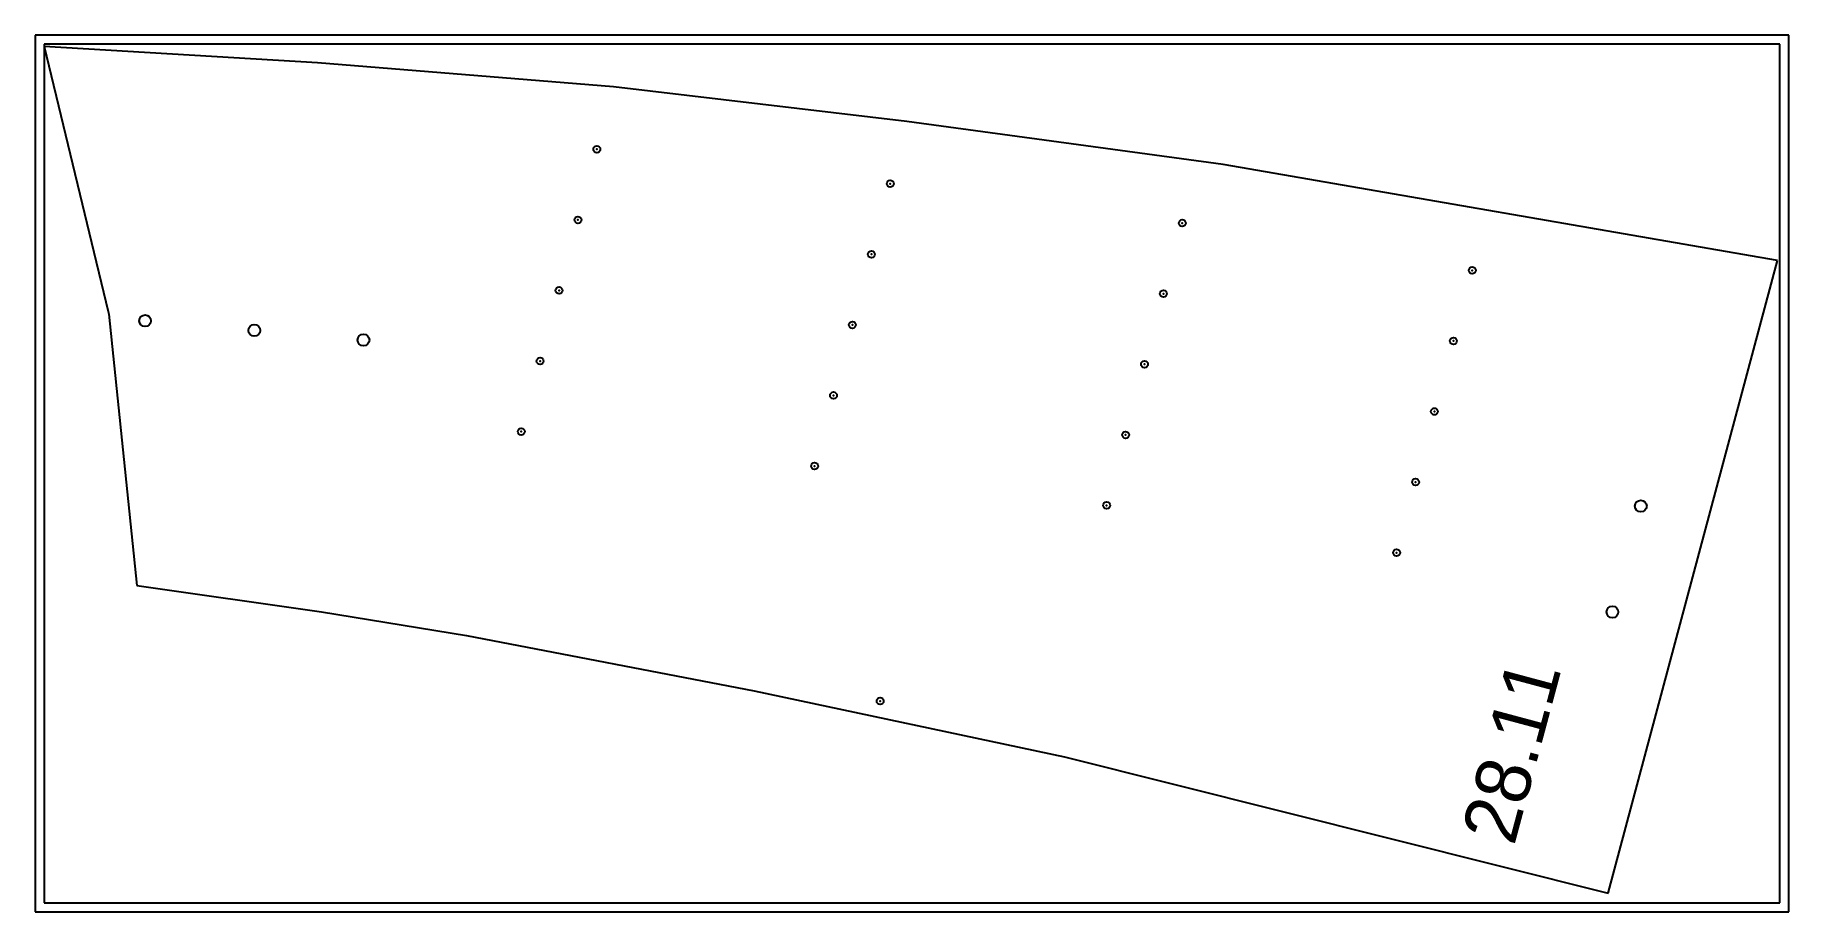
# Model space of a CAD drawing. Extents: x -420 to 2454, y -295 to 739.
# Drawn here: x 2258.7 to 2354.7, y -7.2 to 40.8 of the extents above; entities that cross this region are included whole.
import ezdxf

# ---------------------------------------------------------------- set-up
doc = ezdxf.new("R2010")
doc.units = 0
doc.header["$PDMODE"] = 32
doc.header["$PDSIZE"] = 0.38
doc.layers.get('0').update_dxf_attribs({"linetype": 'CONTINUOUS'})
for name, color, linetype in [('ARCH__', 1, 'CONTINUOUS'), ('DRILL_PTS__ENGRAVE_PASS_RO', 172, 'CONTINUOUS'), ('DRILLING', 3, 'CONTINUOUS'), ('ENGRAVE', 4, 'CONTINUOUS'), ('PLYWOOD', 6, 'CONTINUOUS')]:
    doc.layers.add(name, color=color, linetype=linetype)

msp = doc.modelspace()

# ---------------------------------------------------------------- texts
at = {"layer": 'ARCH__', "linetype": 'CONTINUOUS'}
msp.add_text('28.11', height=3, rotation=75, dxfattribs=at).set_placement((2339.631, -3.595))

# ---------------------------------------------------------------- linework, layer by layer
for p, q in [((2274.131, 39.313), (2259.177, 40.208)), ((2259.177, 40.208), (2262.684, 25.693)), ((2290.346, 38.007), (2274.131, 39.313)), ((2306.401, 36.108), (2290.346, 38.007)), ((2323.712, 33.743), (2306.401, 36.108)), ((2354.054, 28.494), (2323.712, 33.743)), ((2344.775, -6.136), (2354.054, 28.494)), ((2262.684, 25.693), (2262.706, 25.561)), ((2262.706, 25.561), (2264.246, 10.707)), ((2264.246, 10.707), (2274.36, 9.258)), ((2274.36, 9.258), (2282.295, 7.961)), ((2282.295, 7.961), (2298.046, 4.927)), ((2298.046, 4.927), (2315.026, 1.325)), ((2315.026, 1.325), (2344.775, -6.136))]:
    msp.add_line(p, q)
at = {"layer": 'DRILL_PTS__ENGRAVE_PASS_RO'}
msp.add_point((2304.935, 4.373), dxfattribs=at)
at = {"layer": 'DRILLING'}
for centre in [(2264.7, 25.194), (2270.677, 24.667), (2276.653, 24.139), (2346.569, 15.048), (2345.016, 9.252)]:
    msp.add_circle(centre, 0.322, dxfattribs=at)
at = {"layer": 'ENGRAVE'}
for p in [(2289.427, 34.58), (2305.487, 32.696), (2288.392, 30.717), (2321.473, 30.539), (2304.452, 28.832), (2337.345, 27.954), (2287.357, 26.853), (2320.438, 26.676), (2303.416, 24.969), (2336.31, 24.09), (2286.322, 22.989), (2319.403, 22.812), (2302.381, 21.105), (2335.275, 20.227), (2285.286, 19.126), (2318.368, 18.948), (2301.346, 17.241), (2334.239, 16.363), (2317.332, 15.085), (2333.204, 12.499)]:
    msp.add_point(p, dxfattribs=at)
at = {"layer": 'PLYWOOD'}
for p, q in [((2354.677, 40.833), (2258.677, 40.833)), ((2258.677, 40.833), (2258.677, -7.167)), ((2354.177, 40.333), (2259.177, 40.333)), ((2259.177, 40.333), (2259.177, -6.667)), ((2354.177, -6.667), (2354.177, 40.333)), ((2354.677, -7.167), (2354.677, 40.833)), ((2259.177, -6.667), (2354.177, -6.667)), ((2258.677, -7.167), (2354.677, -7.167))]:
    msp.add_line(p, q, dxfattribs=at)

msp.set_redraw_order([(e.dxf.handle, doc.entitydb.next_handle()) for e in msp.query("TEXT MTEXT ATTDEF DIMENSION ARC_DIMENSION")])  # texts and dimensions are drawn at this point

doc.saveas('drawing.dxf')
